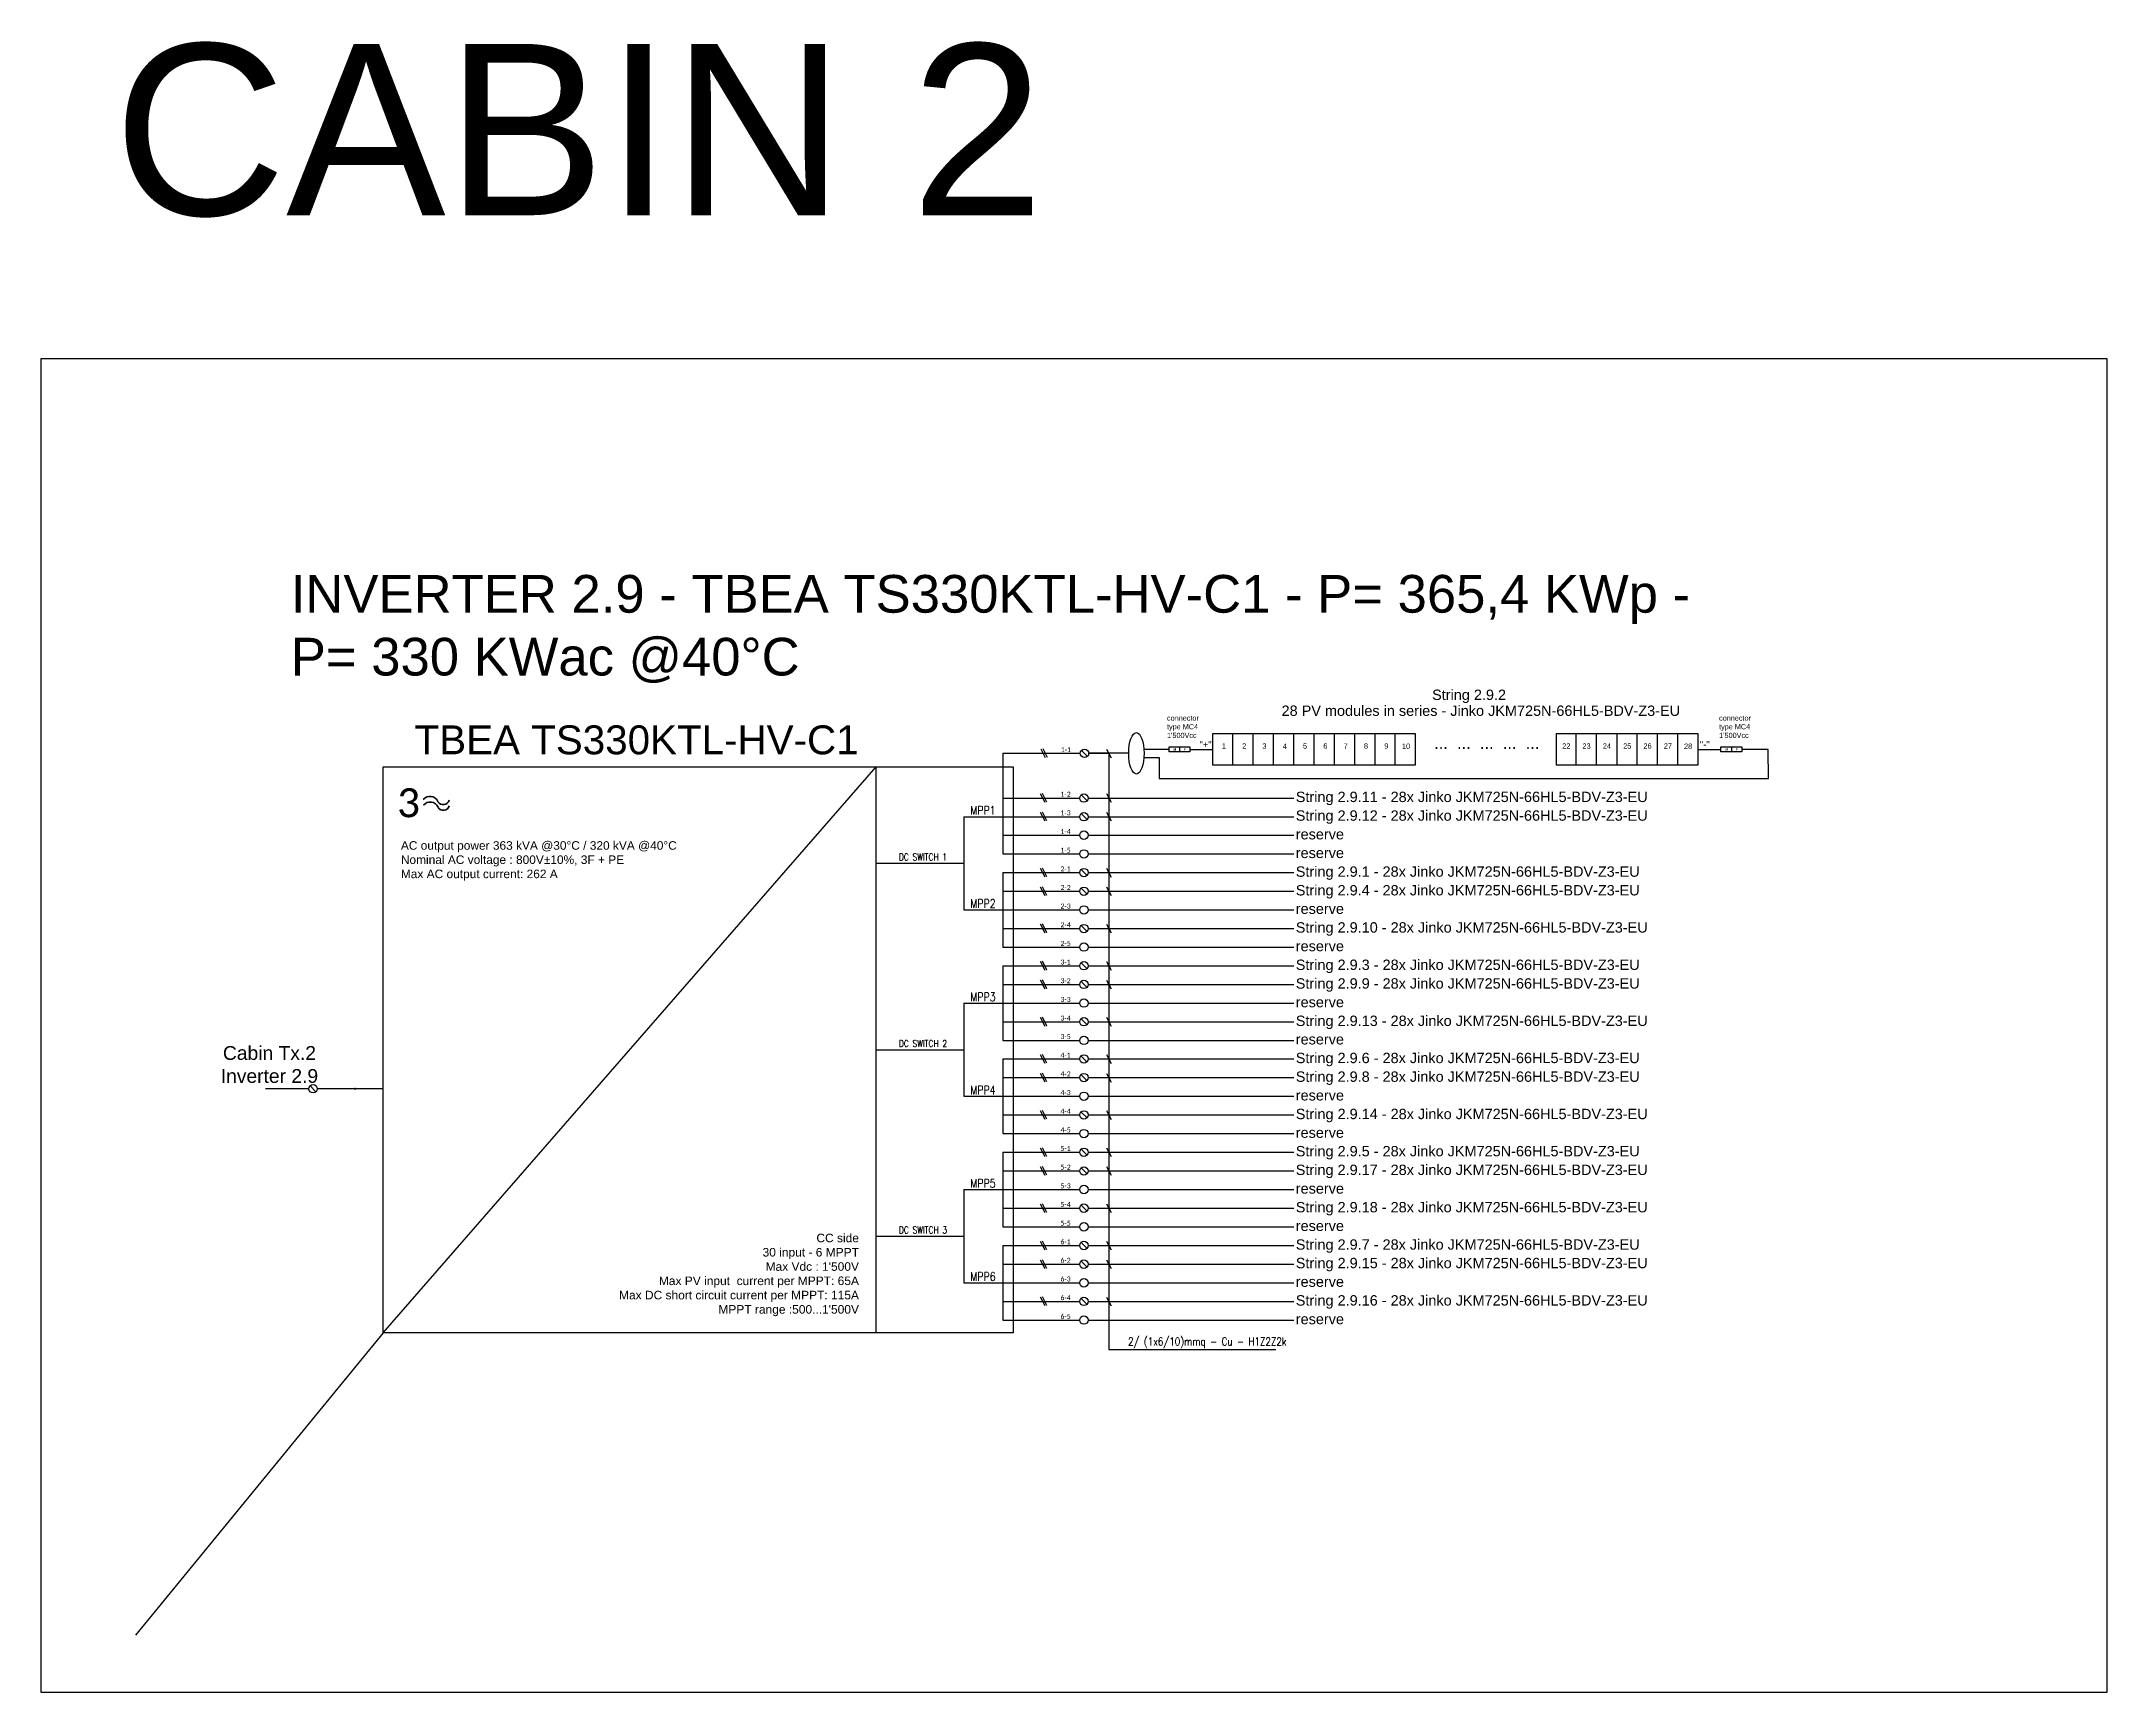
# Model space of a CAD drawing. Header units: millimetres. Extents: x 14856 to 141494, y 133975 to 167686.
# Drawn here: x 129432 to 141494, y 146011 to 155650 of the extents above; entities that cross this region are included whole.
import ezdxf

# ---------------------------------------------------------------- set-up
doc = ezdxf.new("R2010")
doc.units = ezdxf.units.MM
doc.linetypes.add('TRATTEGGIATA', pattern=[19.05, 12.7, -6.35])
doc.layers.add('-Testi', color=1, linetype='Continuous')
doc.layers.add('TRATTEGGIATA', color=40, linetype='TRATTEGGIATA')
doc.styles.add('Legend', font='calibri.ttf')
doc.styles.add('SIMPLEX', font='SIMPLEX', dxfattribs={"width": 0.8})
doc.styles.get("Standard").update_dxf_attribs({"font": 'arial.ttf'})

# ---------------------------------------------------------------- blocks, each defined once
blk = doc.blocks.new('P00102')
at = {"color": 1, "linetype": 'ByBlock', "lineweight": 25}
for p, q in [((0, 4), (-4, -4)), ((2, 4), (-2, -4)), ((4, 4), (0, -4))]:
    blk.add_line(p, q, dxfattribs=at)
blk = doc.blocks.new('P00')
at = {"color": 1}
for points in [[(-19, 26), (7, -25)], [(20, -25), (-6, 26)]]:
    blk.add_lwpolyline(points, dxfattribs=at)

msp = doc.modelspace()

# ---------------------------------------------------------------- linework, layer by layer
for points in [[(135047, 151494), (135047, 150907)], [(135542, 151476), (135507, 151511)], [(135546, 151494), (135666, 151494), (135666, 148014)], [(135653, 151519), (135679, 151468)], [(135653, 151519), (135679, 151468)], [(136079, 151532), (136079, 151502)], [(136139, 151517), (136272, 151517)], [(136272, 151608), (136272, 151426), (137458, 151426), (137458, 151608), (136272, 151608)], [(136391, 151426), (136391, 151608)], [(136509, 151426), (136509, 151607)], [(136628, 151425), (136628, 151607)], [(136746, 151426), (136746, 151608)], [(136865, 151426), (136865, 151607)], [(136984, 151425), (136984, 151607)], [(137102, 151426), (137102, 151608)], [(137221, 151426), (137221, 151607)], [(137339, 151425), (137339, 151607)], [(138278, 151608), (138278, 151426), (139108, 151426), (139108, 151608), (138278, 151608)], [(138396, 151426), (138396, 151608)], [(138515, 151426), (138515, 151607)], [(138634, 151425), (138634, 151607)], [(138752, 151426), (138752, 151608)], [(138871, 151426), (138871, 151607)], [(138871, 151426), (138871, 151607)], [(138989, 151425), (138989, 151607)], [(138989, 151425), (138989, 151607)], [(139108, 151426), (139108, 151608)], [(139108, 151517), (139241, 151517)], [(139302, 151532), (139302, 151502)], [(131428, 148111), (134307, 151415)], [(134307, 148111), (134307, 151415)], [(135653, 151259), (135679, 151208)], [(135539, 151216), (135504, 151251)], [(135539, 151107), (135504, 151142)], [(135653, 151150), (135679, 151099)], [(134819, 151124), (135047, 151124)], [(134819, 151124), (134819, 150580)], [(134307, 150852), (134819, 150852)], [(135047, 150798), (135047, 150363)], [(135539, 150781), (135504, 150815)], [(135653, 150823), (135679, 150772)], [(135539, 150672), (135504, 150706)], [(135653, 150715), (135679, 150664)], [(134819, 150580), (135047, 150580)], [(135539, 150454), (135504, 150489)], [(135653, 150497), (135679, 150446)], [(135047, 150254), (135047, 149818)], [(135539, 150236), (135504, 150271)], [(135653, 150279), (135679, 150228)], [(135653, 150170), (135679, 150119)], [(135539, 150127), (135504, 150162)], [(134819, 150036), (135047, 150036)], [(134819, 150036), (134819, 149492)], [(135539, 149910), (135504, 149945)], [(135653, 149953), (135679, 149902)], [(134307, 149764), (134819, 149764)], [(135047, 149710), (135047, 149274)], [(135539, 149692), (135504, 149727)], [(135653, 149735), (135679, 149684)], [(135539, 149583), (135504, 149618)], [(135653, 149626), (135679, 149575)], [(131036, 149519), (131002, 149553)], [(131428, 149536), (131044, 149536)], [(134819, 149492), (135047, 149492)], [(135539, 149366), (135504, 149400)], [(135653, 149409), (135679, 149357)], [(135047, 149165), (135047, 148730)], [(135539, 149148), (135504, 149183)], [(135653, 149191), (135679, 149140)], [(135653, 149082), (135679, 149031)], [(135539, 149039), (135504, 149074)], [(134819, 148948), (135047, 148948)], [(134819, 148948), (134819, 148403)], [(135539, 148821), (135504, 148856)], [(135653, 148864), (135679, 148813)], [(134307, 148676), (134819, 148676)], [(135047, 148621), (135047, 148186)], [(135539, 148604), (135504, 148639)], [(135653, 148647), (135679, 148596)], [(135539, 148495), (135504, 148530)], [(135653, 148538), (135679, 148487)], [(134819, 148403), (135047, 148403)], [(135539, 148277), (135504, 148312)], [(135653, 148320), (135679, 148269)], [(135666, 148014), (136641, 148014)]]:
    msp.add_lwpolyline(points)
at = {"color": 40, "linetype": 'Continuous'}
for points in [[(135047, 151494), (135500, 151494)], [(135047, 151233), (135497, 151233)], [(135546, 151233), (136746, 151233)], [(135047, 151124), (135497, 151124)], [(135546, 151124), (136746, 151124)], [(135047, 150798), (135497, 150798)], [(135546, 150798), (136746, 150798)], [(135047, 150689), (135497, 150689)], [(135546, 150689), (136746, 150689)], [(135047, 150471), (135497, 150471)], [(135546, 150471), (136746, 150471)], [(135047, 150254), (135497, 150254)], [(135546, 150254), (136746, 150254)], [(135047, 150145), (135497, 150145)], [(135546, 150145), (136746, 150145)], [(135047, 149927), (135497, 149927)], [(135546, 149927), (136746, 149927)], [(135546, 149710), (136746, 149710)]]:
    msp.add_lwpolyline(points, dxfattribs=at)
at = {"color": 40}
for points in [[(135782, 151494), (135549, 151494)], [(135872, 151519), (136017, 151519)], [(135872, 151469), (135961, 151469), (135961, 151347), (139518, 151347), (139517, 151517), (139363, 151517)]]:
    msp.add_lwpolyline(points, dxfattribs=at)
for points in [[(136018, 151532), (136139, 151532), (136139, 151502), (136018, 151502)], [(139241, 151532), (139363, 151532), (139363, 151502), (139241, 151502)], [(131428, 151415), (135108, 151415), (135108, 148111), (131428, 148111)]]:
    msp.add_lwpolyline(points, close=True)
at = {"color": 8, "linetype": 'Continuous'}
for points in [[(135047, 151016), (135497, 151016)], [(135546, 151016), (136746, 151016)], [(135047, 150907), (135497, 150907)], [(135546, 150907), (136746, 150907)], [(135047, 150580), (135497, 150580)], [(135546, 150580), (136746, 150580)], [(135047, 150363), (135497, 150363)], [(135546, 150363), (136746, 150363)], [(135047, 150036), (135497, 150036)], [(135546, 150036), (136746, 150036)], [(135047, 149818), (135497, 149818)], [(135546, 149818), (136746, 149818)], [(135047, 149492), (135497, 149492)], [(135546, 149492), (136746, 149492)], [(135047, 149274), (135497, 149274)], [(135546, 149274), (136746, 149274)], [(135047, 148948), (135497, 148948)], [(135546, 148948), (136746, 148948)], [(135047, 148730), (135497, 148730)], [(135546, 148730), (136746, 148730)], [(135047, 148403), (135497, 148403)], [(135546, 148403), (136746, 148403)], [(135047, 148186), (135497, 148186)], [(135546, 148186), (136746, 148186)]]:
    msp.add_lwpolyline(points, dxfattribs=at)
at = {"color": 4}
msp.add_lwpolyline([(130994, 149536), (130742, 149536)], dxfattribs=at)
at = {"color": 7}
for centre in [(135524, 151494), (135521, 151233), (135521, 151124), (135521, 150798), (135521, 150689), (135521, 150471), (135521, 150254), (135521, 150145), (135521, 149927), (135521, 149710), (135521, 149601), (135521, 149383), (135521, 149165), (135521, 149056), (135521, 148839), (135521, 148621), (135521, 148512), (135521, 148295)]:
    msp.add_circle(centre, 24.6, dxfattribs=at)
at = {"color": 8}
for centre in [(135521, 151016), (135521, 150907), (135521, 150580), (135521, 150363), (135521, 150036), (135521, 149818), (135521, 149492), (135521, 149274), (135521, 148948), (135521, 148730), (135521, 148403), (135521, 148186)]:
    msp.add_circle(centre, 24.6, dxfattribs=at)
msp.add_circle((131019, 149536), 24.6)
at = {"lineweight": 35}
for centre, radius, start, end in [((131702, 151193), 50.1, 22.5771, 141.9874), ((131703, 151160), 50.1, 22.5771, 141.9874), ((131779, 151231), 36.5, 211.9962, 342.6174), ((131780, 151198), 36.5, 211.9962, 342.6174)]:
    msp.add_arc(centre, radius, start, end, dxfattribs=at)
msp.add_ellipse((135827, 151494), major_axis=(0, -121), ratio=0.370747)
at = {"layer": 'Defpoints', "color": 1}
msp.add_line((131428, 148111), (129983, 146347), dxfattribs=at)
msp.add_lwpolyline([(129432, 153798), (141494, 153798), (141494, 146011), (129432, 146011)], close=True, dxfattribs=at)
at = {"layer": 'TRATTEGGIATA', "color": 40, "linetype": 'Continuous', "ltscale": 0.5}
for points in [[(135047, 149710), (135497, 149710)], [(135047, 149601), (135497, 149601)], [(135546, 149601), (136746, 149601)], [(135047, 149383), (135497, 149383)], [(135546, 149383), (136746, 149383)], [(135047, 149165), (135497, 149165)], [(135546, 149165), (136746, 149165)], [(135047, 149056), (135497, 149056)], [(135546, 149056), (136746, 149056)], [(135047, 148839), (135497, 148839)], [(135546, 148839), (136746, 148839)], [(135047, 148621), (135497, 148621)], [(135546, 148621), (136746, 148621)], [(135047, 148512), (135497, 148512)], [(135546, 148512), (136746, 148512)], [(135047, 148295), (135497, 148295)], [(135546, 148295), (136746, 148295)]]:
    msp.add_lwpolyline(points, dxfattribs=at)

# ---------------------------------------------------------------- block references
for name, p in [('P00', (135288, 151494)), ('P00', (135285, 151233)), ('P00', (135285, 151125)), ('P00', (135285, 150798)), ('P00', (135285, 150689)), ('P00', (135285, 150472)), ('P00', (135285, 150254)), ('P00', (135285, 150145)), ('P00', (135285, 149927)), ('P00', (135285, 149710)), ('P00', (135285, 149601)), ('P00102', (131264, 149536)), ('P00', (135285, 149383)), ('P00', (135285, 149165)), ('P00', (135285, 149057)), ('P00', (135285, 148839)), ('P00', (135285, 148621)), ('P00', (135285, 148512)), ('P00', (135285, 148295))]:
    msp.add_blockref(name, p)

# ---------------------------------------------------------------- texts
at = {"layer": '-Testi', "color": 7, "attachment_point": 5, "style": 'SIMPLEX'}
for s, insert, char_height, width in [('MPP1', (134931, 151161), 50, 54.43), ('DC SWITCH 1', (134581, 150889), 40, 391.73), ('MPP2', (134931, 150617), 50, 54.43), ('MPP3', (134931, 150072), 50, 54.43), ('DC SWITCH 2', (134581, 149800), 40, 391.73), ('MPP4', (134931, 149528), 50, 54.43), ('MPP5', (134931, 148984), 50, 54.43), ('DC SWITCH 3', (134581, 148712), 40, 391.73), ('MPP6', (134931, 148440), 50, 54.43), ('2/ (1x6/10)mmq - Cu - H1Z2Z2k', (136241, 148053), 46.62, 1811.15)]:
    msp.add_mtext(s, dxfattribs=dict(at, insert=insert, char_height=char_height, width=width))
for s, insert, char_height, width, attachment_point in [('CABIN 2', (129853, 155635), 1000, 9076.37, 1), ('INVERTER 2.9 - TBEA TS330KTL-HV-C1 - P= 365,4 KWp - P= 330 KWac @40°C', (130889, 152535), 220, 8459.92, 1), ('28 PV modules in series - Jinko JKM725N-66{\\C7;HL5-BD}V-Z3-EU', (136675, 151773), 60.44, 2681.98, 1), ('TBEA TS330KTL-HV-C1', (131612, 151657), 168.7, 3487.59, 1), ("connector type MC4\\P1'500Vcc", (136006, 151715), 30.34, 266.35, 1), ("connector type MC4\\P1'500Vcc", (139230, 151715), 30.34, 266.35, 1), ('\\pxql;{\\fArial|b1|i0|c0|p34;M}', (136043, 151524), 13.78, 16.7, 1), ('\\pxql;{\\fArial|b1|i0|c0|p34;F}', (136104, 151524), 13.78, 16.7, 1), ("''+''", (136195, 151565), 38.1, 72.4, 1), ('1 ', (136326, 151552), 30.8, 30.84, 1), ('2 ', (136445, 151552), 30.8, 30.84, 1), ('3 ', (136563, 151552), 30.8, 30.84, 1), ('4 ', (136682, 151551), 30.8, 30.84, 1), ('5 ', (136800, 151552), 30.8, 30.84, 1), ('6 ', (136919, 151552), 30.8, 30.84, 1), ('7 ', (137037, 151551), 30.8, 30.84, 1), ('8 ', (137156, 151552), 30.8, 30.84, 1), ('9 ', (137275, 151552), 30.8, 30.84, 1), ('10 ', (137378, 151551), 30.8, 30.84, 1), ('...  ...  ...  ...  ... ', (137566, 151589), 68.89, 747.03, 1), ('22 ', (138314, 151552), 30.8, 30.84, 1), ('23 ', (138432, 151552), 30.8, 30.84, 1), ('24 ', (138551, 151552), 30.8, 30.84, 1), ('25 ', (138670, 151552), 30.8, 30.84, 1), ('26 ', (138788, 151552), 30.8, 30.84, 1), ('27', (138907, 151552), 30.8, 30.84, 1), ('28 ', (139025, 151551), 30.8, 30.84, 1), ("''-''", (139117, 151565), 38.1, 72.4, 1), ('\\pxql;{\\fArial|b1|i0|c0|p34;M}', (139267, 151524), 13.78, 16.7, 1), ('\\pxql;{\\fArial|b1|i0|c0|p34;F}', (139327, 151524), 13.78, 16.7, 1), ('AC output power 363 kVA @30°C / 320 kVA @40°C\\PNominal AC voltage : 800V±10%, 3F + PE \\PMax AC output current: 262 A', (131532, 150981), 49.77, 2205.22, 1), ('\\pxqc;Cabin Tx.2\\PInverter 2.9', (130309, 149785), 80.48, 910.84, 1), ("CC side\\P30 input - 6 MPPT \\PMax Vdc : 1'500V\\PMax PV input  current per MPPT: 65A\\PMax DC short circuit current per MPPT: 115A \\PMPPT range :500...1'500V ", (134207, 148690), 50, 1795.44, 3)]:
    msp.add_mtext(s, dxfattribs=dict(insert=insert, char_height=char_height, width=width, attachment_point=attachment_point))
at = {"color": 7, "char_height": 60.44, "width": 4500, "attachment_point": 1}
for s, insert in [('String 2.9.2', (137554, 151866)), ('String 2.9.11 - 28x Jinko JKM725N-66HL5-BDV-Z3-EU', (136758, 151270)), ('String 2.9.12 - 28x Jinko JKM725N-66HL5-BDV-Z3-EU', (136758, 151161)), ('String 2.9.1 - 28x Jinko JKM725N-66HL5-BDV-Z3-EU', (136758, 150834)), ('String 2.9.4 - 28x Jinko JKM725N-66HL5-BDV-Z3-EU', (136758, 150725)), ('String 2.9.10 - 28x Jinko JKM725N-66HL5-BDV-Z3-EU', (136758, 150508)), ('String 2.9.3 - 28x Jinko JKM725N-66HL5-BDV-Z3-EU', (136758, 150290)), ('String 2.9.9 - 28x Jinko JKM725N-66HL5-BDV-Z3-EU', (136758, 150181)), ('String 2.9.13 - 28x Jinko JKM725N-66HL5-BDV-Z3-EU', (136758, 149963)), ('String 2.9.6 - 28x Jinko JKM725N-66HL5-BDV-Z3-EU', (136758, 149746)), ('String 2.9.8 - 28x Jinko JKM725N-66HL5-BDV-Z3-EU', (136758, 149637)), ('String 2.9.14 - 28x Jinko JKM725N-66HL5-BDV-Z3-EU', (136758, 149419)), ('String 2.9.5 - 28x Jinko JKM725N-66HL5-BDV-Z3-EU', (136758, 149202)), ('String 2.9.17 - 28x Jinko JKM725N-66HL5-BDV-Z3-EU', (136758, 149093)), ('String 2.9.18 - 28x Jinko JKM725N-66HL5-BDV-Z3-EU', (136758, 148875)), ('String 2.9.7 - 28x Jinko JKM725N-66HL5-BDV-Z3-EU', (136758, 148657)), ('String 2.9.15 - 28x Jinko JKM725N-66HL5-BDV-Z3-EU', (136758, 148549)), ('String 2.9.16 - 28x Jinko JKM725N-66HL5-BDV-Z3-EU', (136758, 148331))]:
    msp.add_mtext(s, dxfattribs=dict(at, insert=insert))
at = {"color": 7, "char_height": 28.9, "width": 87.84, "attachment_point": 1, "style": 'Legend'}
for s, insert in [('1-1', (135386, 151530)), ('1-2', (135384, 151270)), ('1-3', (135384, 151161)), ('2-1', (135384, 150834)), ('2-2', (135384, 150725)), ('2-4', (135384, 150508)), ('3-1', (135384, 150290)), ('3-2', (135384, 150181)), ('3-4', (135384, 149963)), ('4-1', (135384, 149746)), ('4-2', (135384, 149637)), ('4-4', (135384, 149419)), ('5-1', (135384, 149202)), ('5-2', (135384, 149093)), ('5-4', (135384, 148875)), ('6-1', (135384, 148657)), ('6-2', (135384, 148549)), ('6-4', (135384, 148331))]:
    msp.add_mtext(s, dxfattribs=dict(at, insert=insert))
at = {"insert": (131510, 151290), "char_height": 169, "width": 2757.72, "attachment_point": 1, "style": 'Legend'}
msp.add_mtext('3', dxfattribs=at)
at = {"color": 8, "char_height": 28.9, "width": 87.84, "attachment_point": 1, "style": 'Legend'}
for s, insert in [('1-4', (135384, 151052)), ('1-5', (135384, 150943)), ('2-3', (135384, 150617)), ('2-5', (135384, 150399)), ('3-3', (135384, 150072)), ('3-5', (135384, 149855)), ('4-3', (135384, 149528)), ('4-5', (135384, 149310)), ('5-3', (135384, 148984)), ('5-5', (135384, 148766)), ('6-3', (135384, 148440)), ('6-5', (135384, 148222))]:
    msp.add_mtext(s, dxfattribs=dict(at, insert=insert))
at = {"color": 8, "char_height": 60.4, "width": 4500, "attachment_point": 1}
for insert in [(136758, 151052), (136758, 150943), (136758, 150617), (136758, 150399), (136758, 150072), (136758, 149855), (136758, 149528), (136758, 149310), (136758, 148984), (136758, 148766), (136758, 148440), (136758, 148222)]:
    msp.add_mtext('reserve', dxfattribs=dict(at, insert=insert))

doc.saveas('drawing.dxf')
